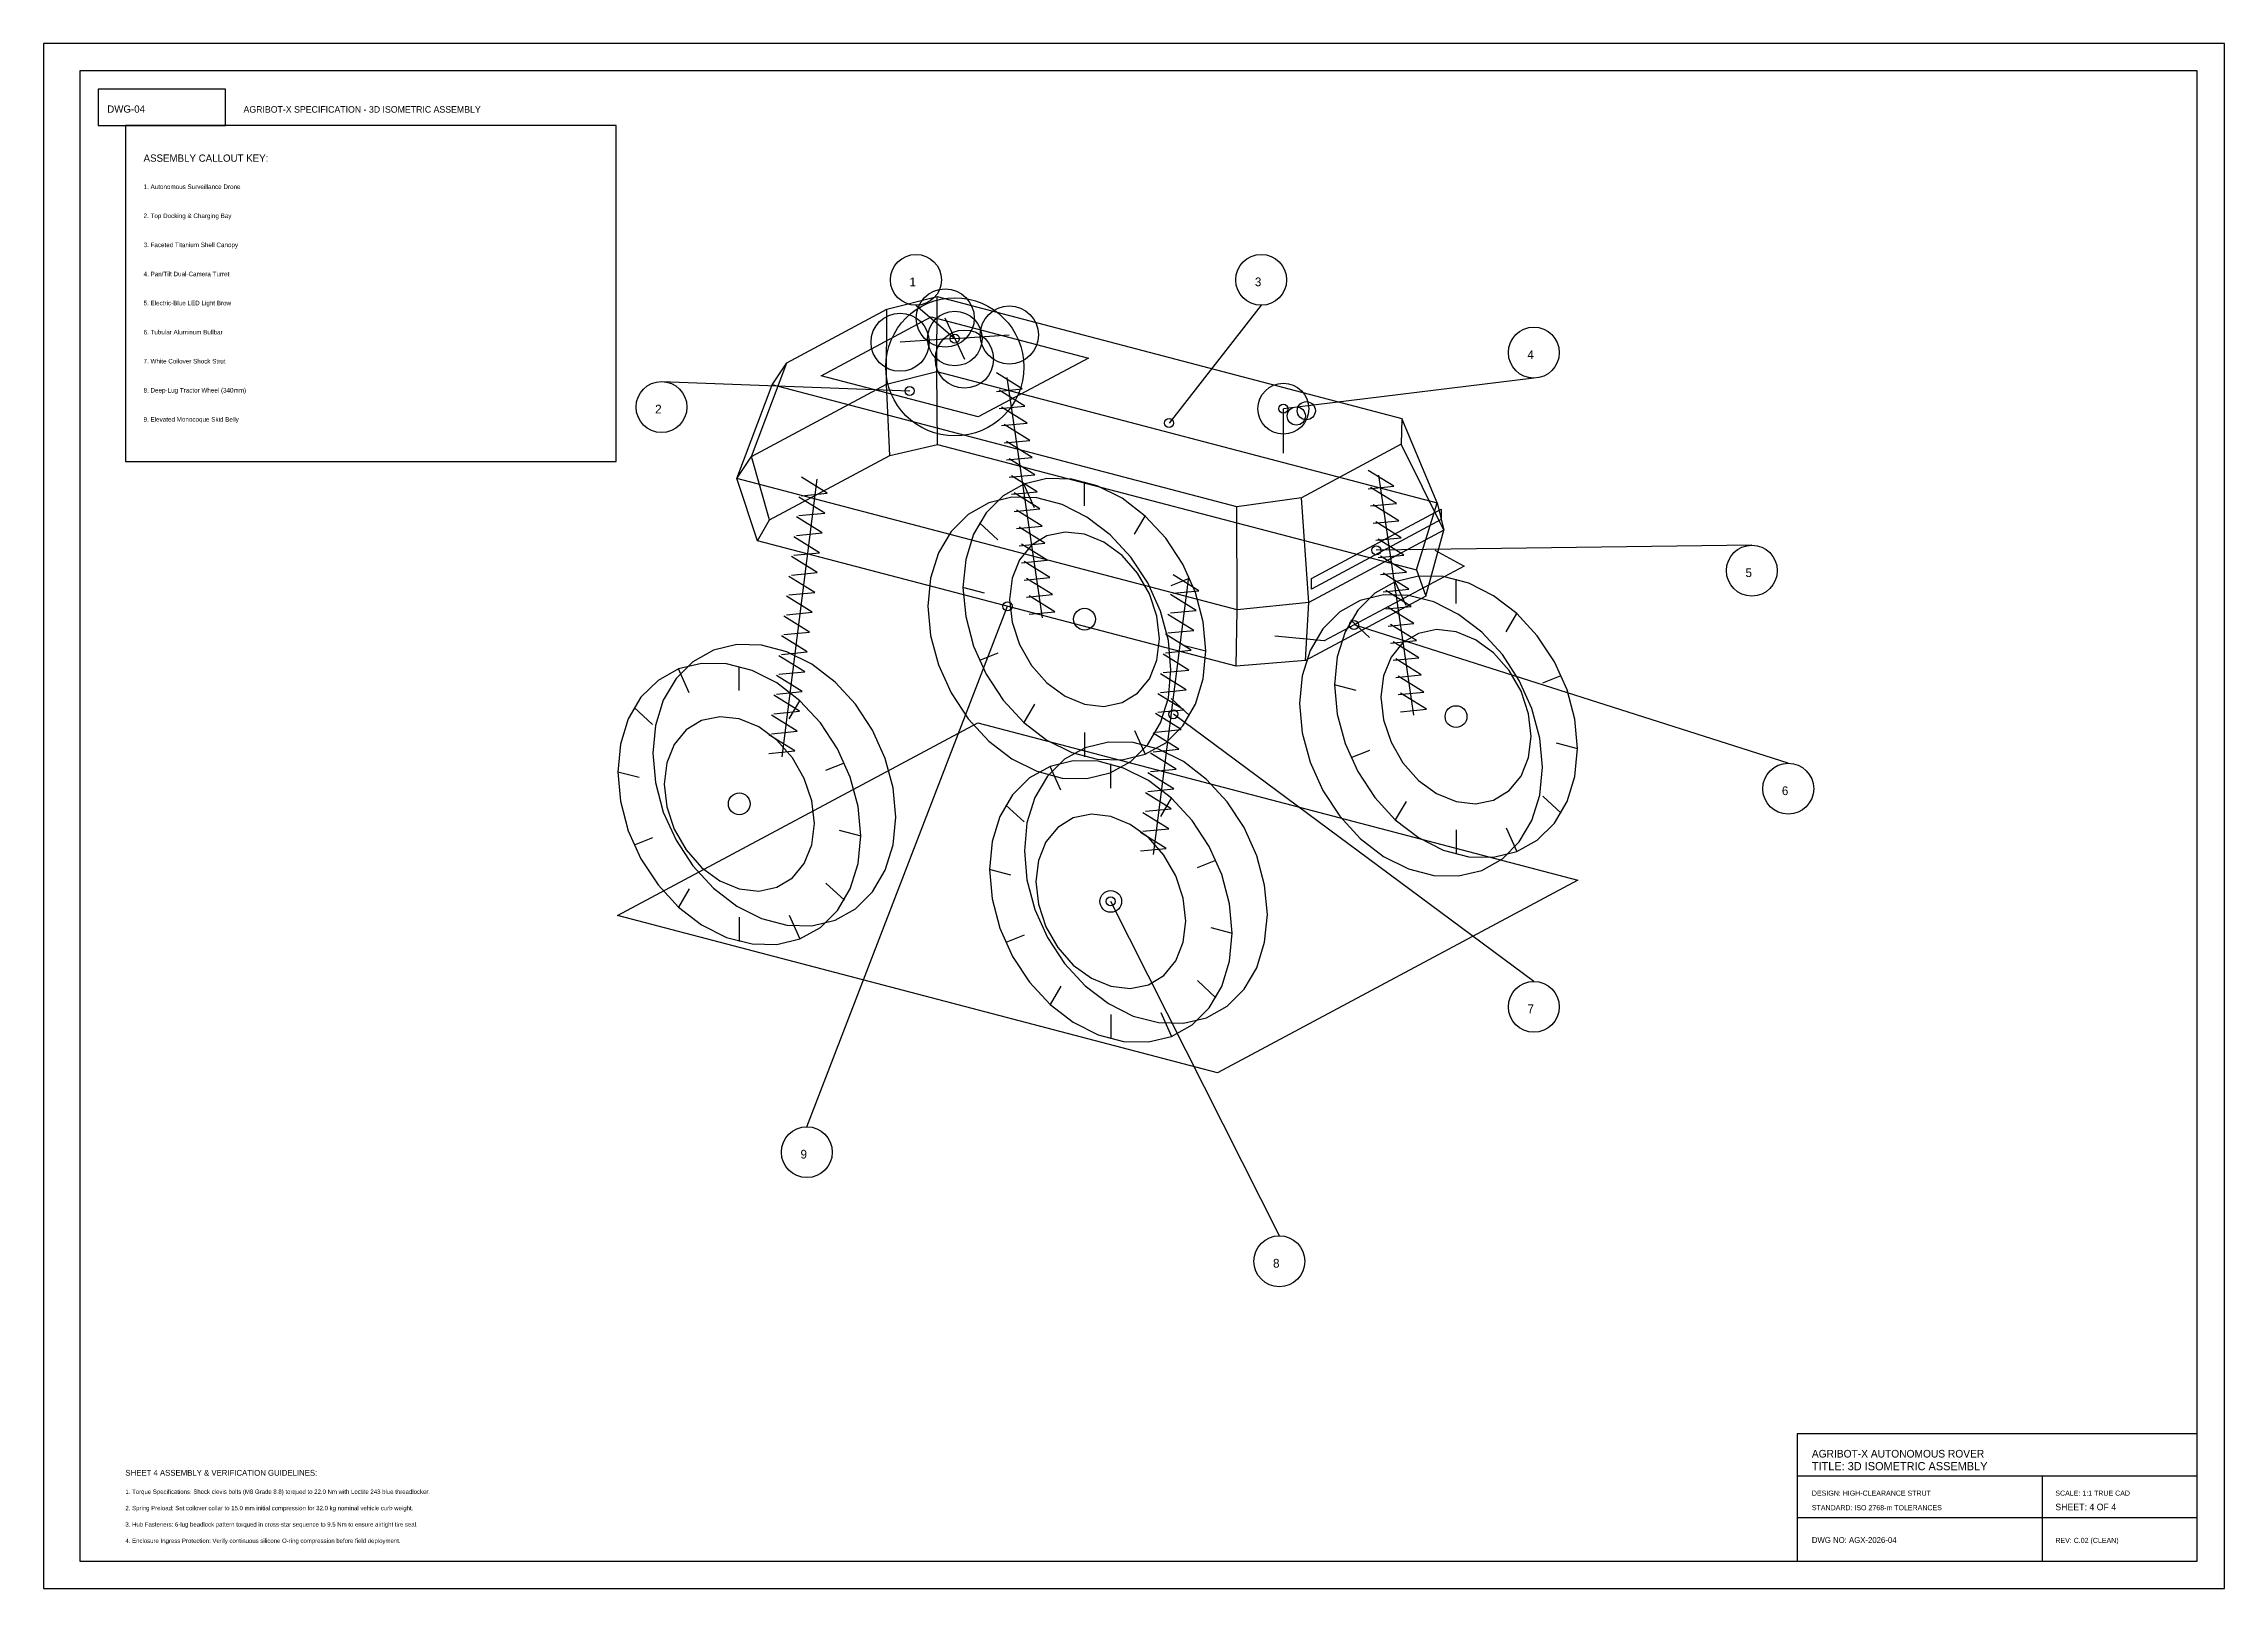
# Model space of a CAD drawing. Header units: metres. Extents: x 0 to 2550, y 0 to 1800.
# Drawn here: x 1350 to 2550, y 950 to 1800 of the extents above; entities that cross this region are included whole.
import ezdxf

# ---------------------------------------------------------------- set-up
doc = ezdxf.new("R2010")
doc.units = ezdxf.units.M
for name, color, linetype in [('BORDER', 7, 'Continuous'), ('CAMERA', 7, 'Continuous'), ('CENTERLINES', 1, 'Continuous'), ('CHASSIS', 7, 'Continuous'), ('DIMENSIONS', 1, 'Continuous'), ('DRONE', 7, 'Continuous'), ('DRONE_DOCK', 7, 'Continuous'), ('LIGHTING', 4, 'Continuous'), ('NOTES', 7, 'Continuous'), ('SUSPENSION', 4, 'Continuous'), ('TITLE_BLOCK', 7, 'Continuous'), ('WHEELS', 7, 'Continuous')]:
    doc.layers.add(name, color=color, linetype=linetype)

msp = doc.modelspace()

# ---------------------------------------------------------------- linework, layer by layer
at = {"layer": 'BORDER'}
for points in [[(1350, 950), (2550, 950), (2550, 1800), (1350, 1800), (1350, 950)], [(1370, 965), (2535, 965), (2535, 1785), (1370, 1785), (1370, 965)]]:
    msp.add_lwpolyline(points, dxfattribs=at)
at = {"layer": 'CAMERA'}
msp.add_line((2032.2, 1574.7), (2032.2, 1599.1), dxfattribs=at)
for centre, radius in [((2032.2, 1599.1), 14), ((2039.3, 1595.1), 5), ((2044.8, 1598), 5)]:
    msp.add_circle(centre, radius, dxfattribs=at)
at = {"layer": 'CENTERLINES'}
msp.add_lwpolyline([(1864, 1426.3), (2194.3, 1339.7), (1996, 1233.7), (1665.7, 1320.3), (1864, 1426.3)], dxfattribs=at)
at = {"layer": 'CHASSIS'}
for p, q in [((1841.5, 1619.6), (1841.7, 1660.8)), ((1813.8, 1612.6), (1814, 1653.9)), ((1739.5, 1572.9), (1759, 1624.4)), ((1731.4, 1560.7), (1750.9, 1612.2)), ((1815.6, 1573.3), (1813.8, 1612.6)), ((1841.9, 1579.5), (1841.5, 1619.6)), ((2116.8, 1547.4), (2097.3, 1593.8)), ((1749.5, 1537.9), (1739.5, 1572.9)), ((2120.5, 1532.2), (2097.1, 1579.6)), ((1742.8, 1526.5), (1731.4, 1560.7)), ((2046.2, 1492.4), (2042.1, 1550.1)), ((2006.7, 1488.5), (2006.5, 1545.2)), ((2105.4, 1510.4), (2116.8, 1547.4)), ((2110.5, 1495.9), (2120.5, 1532.2)), ((2006.3, 1457.4), (2006.7, 1488.5)), ((2044.4, 1460.6), (2046.2, 1492.4))]:
    msp.add_line(p, q, dxfattribs=at)
for points in [[(1841.7, 1660.8), (2097.3, 1593.8), (2097.1, 1579.6), (2042.1, 1550.1), (2006.5, 1545.2), (1750.9, 1612.2), (1759, 1624.4), (1814, 1653.9), (1841.7, 1660.8)], [(1841.5, 1619.6), (2116.8, 1547.4), (2120.5, 1532.2), (2046.2, 1492.4), (2006.7, 1488.5), (1731.4, 1560.7), (1739.5, 1572.9), (1813.8, 1612.6), (1841.5, 1619.6)], [(1841.9, 1579.5), (2105.4, 1510.4), (2110.5, 1495.9), (2044.4, 1460.6), (2006.3, 1457.4), (1742.8, 1526.5), (1749.5, 1537.9), (1815.6, 1573.3), (1841.9, 1579.5)], [(2115.6, 1521.2), (2131.7, 1512.5), (2054.6, 1471.3), (2027.5, 1474)]]:
    msp.add_lwpolyline(points, dxfattribs=at)
at = {"layer": 'DIMENSIONS'}
for p, q in [((1830, 1656), (1851.4, 1637.7)), ((2020, 1656), (1969.3, 1591.2)), ((1690, 1614), (1826.6, 1608.9)), ((2170, 1616), (2032.2, 1599.1)), ((2290, 1524), (2083.3, 1521.2)), ((1770, 1204), (1880.4, 1490.4)), ((2310, 1404), (2071.1, 1480.1)), ((2170, 1284), (1971.7, 1431)), ((2030, 1144), (1937.2, 1328))]:
    msp.add_line(p, q, dxfattribs=at)
for centre, radius in [((1830, 1670), 14), ((2020, 1670), 14), ((2170, 1630), 14), ((1851.4, 1637.7), 2.5), ((1690, 1600), 14), ((1826.6, 1608.9), 2.5), ((2032.2, 1599.1), 2.5), ((1969.3, 1591.2), 2.5), ((2290, 1510), 14), ((2083.3, 1521.2), 2.5), ((1880.4, 1490.4), 2.5), ((2071.1, 1480.1), 2.5), ((1971.7, 1431), 2.5), ((2310, 1390), 14), ((1937.2, 1328), 2.5), ((2170, 1270), 14), ((1770, 1190), 14), ((2030, 1130), 14)]:
    msp.add_circle(centre, radius, dxfattribs=at)
at = {"layer": 'DRONE'}
for q in [(1846.1, 1649), (1821.3, 1635.7), (1881.4, 1639.7), (1856.7, 1626.4)]:
    msp.add_line((1851.4, 1637.7), q, dxfattribs=at)
for centre, radius in [((1846.1, 1649), 16), ((1821.3, 1635.7), 16), ((1851.4, 1637.7), 15), ((1881.4, 1639.7), 16), ((1856.7, 1626.4), 16)]:
    msp.add_circle(centre, radius, dxfattribs=at)
at = {"layer": 'DRONE_DOCK'}
msp.add_lwpolyline([(1838.4, 1649.7), (1924.9, 1627), (1864.3, 1594.6), (1777.8, 1617.2), (1838.4, 1649.7)], dxfattribs=at)
msp.add_circle((1851.4, 1622.1), 38, dxfattribs=at)
at = {"layer": 'LIGHTING'}
msp.add_lwpolyline([(2119.1, 1538.1), (2047.6, 1499.8), (2047.6, 1505.6), (2119.1, 1543.9), (2119.1, 1538.1)], dxfattribs=at)
at = {"layer": 'SUSPENSION'}
for p, q in [((1888.5, 1610), (1874.4, 1618.8)), ((1874.4, 1608.6), (1888.5, 1610)), ((1889.9, 1600.6), (1875.8, 1609.4)), ((1880.1, 1616.2), (1899.4, 1484.1)), ((1875.8, 1599.2), (1889.9, 1600.6)), ((1891.3, 1591.1), (1877.1, 1599.9)), ((1877.1, 1589.8), (1891.3, 1591.1)), ((1892.7, 1581.7), (1878.5, 1590.5)), ((1878.5, 1580.3), (1892.7, 1581.7)), ((1894, 1572.3), (1879.9, 1581.1)), ((1879.9, 1570.9), (1894, 1572.3)), ((1775.5, 1560.3), (1756.2, 1407.5)), ((1781.2, 1552.6), (1767, 1561.4)), ((1895.4, 1562.8), (1881.3, 1571.6)), ((1881.3, 1561.5), (1895.4, 1562.8)), ((1896.8, 1553.4), (1882.6, 1562.2)), ((2093, 1556.4), (2078.8, 1565.2)), ((2084.5, 1562.6), (2103.8, 1430.5)), ((1779.8, 1541.7), (1765.6, 1550.5)), ((1767, 1551.2), (1781.2, 1552.6)), ((1882.6, 1552), (1896.8, 1553.4)), ((1898.2, 1544), (1884, 1552.8)), ((2078.8, 1555), (2093, 1556.4)), ((2094.4, 1547), (2080.2, 1555.8)), ((1778.4, 1530.8), (1764.3, 1539.6)), ((1765.6, 1540.3), (1779.8, 1541.7)), ((1884, 1542.6), (1898.2, 1544)), ((1899.5, 1534.5), (1885.4, 1543.3)), ((2080.2, 1545.6), (2094.4, 1547)), ((2095.7, 1537.5), (2081.6, 1546.3)), ((2081.6, 1536.1), (2095.7, 1537.5)), ((2097.1, 1528.1), (2083, 1536.9)), ((1777, 1519.8), (1762.9, 1528.6)), ((1764.3, 1529.4), (1778.4, 1530.8)), ((1885.4, 1533.2), (1899.5, 1534.5)), ((1900.9, 1525.1), (1886.8, 1533.9)), ((1886.8, 1523.7), (1900.9, 1525.1)), ((1902.3, 1515.7), (1888.1, 1524.5)), ((2083, 1526.7), (2097.1, 1528.1)), ((2098.5, 1518.6), (2084.3, 1527.4)), ((1775.7, 1508.9), (1761.5, 1517.7)), ((1762.9, 1518.5), (1777, 1519.8)), ((1888.1, 1514.3), (1902.3, 1515.7)), ((1903.7, 1506.2), (1889.5, 1515)), ((2084.3, 1517.3), (2098.5, 1518.6)), ((2099.9, 1509.2), (2085.7, 1518)), ((1774.3, 1498), (1760.1, 1506.8)), ((1761.5, 1507.6), (1775.7, 1508.9)), ((1889.5, 1504.8), (1903.7, 1506.2)), ((1905.1, 1496.8), (1890.9, 1505.6)), ((1979.9, 1506.6), (1960.6, 1353.9)), ((1985.6, 1498.9), (1971.5, 1507.7)), ((2085.7, 1507.8), (2099.9, 1509.2)), ((2101.3, 1499.8), (2087.1, 1508.6)), ((1772.9, 1487.1), (1758.7, 1495.9)), ((1760.1, 1496.7), (1774.3, 1498)), ((1890.9, 1495.4), (1905.1, 1496.8)), ((1906.4, 1487.4), (1892.3, 1496.1)), ((1984.2, 1488), (1970.1, 1496.8)), ((1970.1, 1486.7), (1984.2, 1488)), ((1971.5, 1497.6), (1985.6, 1498.9)), ((2087.1, 1498.4), (2101.3, 1499.8)), ((2102.6, 1490.3), (2088.5, 1499.1)), ((2088.5, 1489), (2102.6, 1490.3)), ((2104, 1480.9), (2089.9, 1489.7)), ((1771.5, 1476.2), (1757.4, 1485)), ((1757.4, 1474.8), (1771.5, 1476.2)), ((1758.7, 1485.7), (1772.9, 1487.1)), ((1892.3, 1486), (1906.4, 1487.4)), ((1982.9, 1477.1), (1968.7, 1485.9)), ((1968.7, 1475.8), (1982.9, 1477.1)), ((2089.9, 1479.5), (2104, 1480.9)), ((2105.4, 1471.5), (2091.2, 1480.3)), ((1770.1, 1465.3), (1756, 1474.1)), ((1756, 1463.9), (1770.1, 1465.3)), ((1980.1, 1455.3), (1966, 1464.1)), ((1981.5, 1466.2), (1967.3, 1475)), ((1967.3, 1464.8), (1981.5, 1466.2)), ((2091.2, 1470.1), (2105.4, 1471.5)), ((2106.8, 1462), (2092.6, 1470.8)), ((1767.4, 1443.5), (1753.2, 1452.3)), ((1768.8, 1454.4), (1754.6, 1463.2)), ((1754.6, 1453), (1768.8, 1454.4)), ((1978.7, 1444.4), (1964.6, 1453.2)), ((1966, 1453.9), (1980.1, 1455.3)), ((2092.6, 1460.7), (2106.8, 1462)), ((2108.1, 1452.6), (2094, 1461.4)), ((2094, 1451.2), (2108.1, 1452.6)), ((1766, 1432.6), (1751.9, 1441.4)), ((1753.2, 1442.1), (1767.4, 1443.5)), ((1977.4, 1433.5), (1963.2, 1442.3)), ((1964.6, 1443), (1978.7, 1444.4)), ((2109.5, 1443.2), (2095.4, 1452)), ((2095.4, 1441.8), (2109.5, 1443.2)), ((2110.9, 1433.7), (2096.7, 1442.5)), ((1764.6, 1421.7), (1750.5, 1430.5)), ((1751.9, 1431.2), (1766, 1432.6)), ((1976, 1422.6), (1961.8, 1431.4)), ((1963.2, 1432.1), (1977.4, 1433.5)), ((2096.7, 1432.3), (2110.9, 1433.7)), ((1763.3, 1410.8), (1749.1, 1419.6)), ((1750.5, 1420.3), (1764.6, 1421.7)), ((1974.6, 1411.7), (1960.5, 1420.5)), ((1961.8, 1421.2), (1976, 1422.6)), ((1749.1, 1409.4), (1763.3, 1410.8)), ((1973.2, 1400.8), (1959.1, 1409.6)), ((1960.5, 1410.3), (1974.6, 1411.7)), ((1971.9, 1389.9), (1957.7, 1398.7)), ((1959.1, 1399.4), (1973.2, 1400.8)), ((1970.5, 1378.9), (1956.3, 1387.7)), ((1957.7, 1388.5), (1971.9, 1389.9)), ((1969.1, 1368), (1954.9, 1376.8)), ((1954.9, 1366.7), (1969.1, 1368)), ((1956.3, 1377.6), (1970.5, 1378.9)), ((1967.7, 1357.1), (1953.6, 1365.9)), ((1953.6, 1355.8), (1967.7, 1357.1))]:
    msp.add_line(p, q, dxfattribs=at)
at = {"layer": 'TITLE_BLOCK'}
for p, q in [((2315, 1012), (2535, 1012)), ((2450, 965), (2450, 1012)), ((2315, 989), (2535, 989))]:
    msp.add_line(p, q, dxfattribs=at)
for points in [[(1380, 1755), (1450, 1755), (1450, 1775), (1380, 1775), (1380, 1755)], [(1395, 1570), (1665, 1570), (1665, 1755), (1395, 1755), (1395, 1570)], [(2315, 965), (2535, 965), (2535, 1035), (2315, 1035), (2315, 965)]]:
    msp.add_lwpolyline(points, dxfattribs=at)
at = {"layer": 'WHEELS'}
for p, q in [((1895.2, 1544.5), (1889.3, 1557.6)), ((1922.8, 1545.6), (1922.8, 1558.9)), ((1875.1, 1526.9), (1864.9, 1536.3)), ((1950.3, 1530), (1956.2, 1540)), ((1867.7, 1497.7), (1855.9, 1500.8)), ((1970.4, 1501.9), (1980.6, 1505.9)), ((2099.7, 1490.8), (2093.8, 1503.9)), ((2127.2, 1492), (2127.2, 1505.3)), ((2079.5, 1473.3), (2069.3, 1482.7)), ((2154.7, 1476.4), (2160.6, 1486.4)), ((1875.1, 1464.6), (1864.9, 1460.6)), ((1977.8, 1468.9), (1989.6, 1465.8)), ((1705.3, 1442.8), (1699.4, 1455.9)), ((1732.8, 1444), (1732.8, 1457.3)), ((2174.9, 1448.3), (2185.1, 1452.3)), ((2072.2, 1444.1), (2060.4, 1447.2)), ((1685.1, 1425.3), (1674.9, 1434.7)), ((1760.3, 1428.4), (1766.2, 1438.4)), ((1895.2, 1436.5), (1889.3, 1426.5)), ((1970.4, 1439.6), (1980.6, 1430.3)), ((1922.8, 1421), (1922.8, 1407.6)), ((1950.3, 1422.1), (1956.2, 1409)), ((1780.5, 1400.3), (1790.7, 1404.3)), ((2079.5, 1411), (2069.3, 1407)), ((2182.3, 1415.2), (2194.1, 1412.1)), ((1677.7, 1396.1), (1665.9, 1399.2)), ((1909.7, 1389.2), (1903.8, 1402.3)), ((1937.2, 1390.3), (1937.2, 1403.7)), ((1889.6, 1371.7), (1879.4, 1381)), ((1964.8, 1374.8), (1970.7, 1384.8)), ((2099.7, 1382.9), (2093.8, 1372.9)), ((2174.9, 1386), (2185.1, 1376.6)), ((2154.7, 1368.5), (2160.6, 1355.4)), ((1685.1, 1363), (1674.9, 1359)), ((1787.8, 1367.2), (1799.6, 1364.1)), ((2127.2, 1367.4), (2127.2, 1354)), ((1882.2, 1342.5), (1870.4, 1345.6)), ((1984.9, 1346.7), (1995.1, 1350.7)), ((1705.3, 1334.9), (1699.4, 1324.9)), ((1780.5, 1338), (1790.7, 1328.6)), ((1760.3, 1320.5), (1766.2, 1307.4)), ((1732.8, 1319.4), (1732.8, 1306)), ((1889.6, 1309.4), (1879.4, 1305.4)), ((1992.3, 1313.6), (2004.1, 1310.5)), ((1984.9, 1284.4), (1995.1, 1275)), ((1909.7, 1281.3), (1903.8, 1271.3)), ((1937.2, 1265.7), (1937.2, 1252.4)), ((1964.8, 1266.8), (1970.7, 1253.7))]:
    msp.add_line(p, q, dxfattribs=at)
for points in [[(1989.6, 1465.8), (1988.1, 1481.9), (1983.8, 1498), (1976.8, 1513.6), (1967.5, 1527.8), (1956.2, 1540), (1943.4, 1549.8), (1929.7, 1556.7), (1915.8, 1560.4), (1902.1, 1560.7), (1889.3, 1557.6), (1878, 1551.2), (1868.7, 1541.9), (1861.7, 1530.1), (1857.4, 1516.2), (1855.9, 1500.8), (1857.4, 1484.7), (1861.7, 1468.5), (1868.7, 1453), (1878, 1438.8), (1889.3, 1426.5), (1902.1, 1416.8), (1915.8, 1409.9), (1929.7, 1406.2), (1943.4, 1405.9), (1956.2, 1409), (1967.5, 1415.3), (1976.8, 1424.6), (1983.8, 1436.5), (1988.1, 1450.4), (1989.6, 1465.8)], [(1970.3, 1455.4), (1968.9, 1471.6), (1964.5, 1487.7), (1957.6, 1503.3), (1948.2, 1517.5), (1936.9, 1529.7), (1924.1, 1539.5), (1910.5, 1546.4), (1896.5, 1550.1), (1882.8, 1550.4), (1870.1, 1547.3), (1858.8, 1540.9), (1849.4, 1531.6), (1842.4, 1519.8), (1838.1, 1505.9), (1836.6, 1490.5), (1838.1, 1474.4), (1842.4, 1458.2), (1849.4, 1442.7), (1858.8, 1428.5), (1870.1, 1416.2), (1882.8, 1406.4), (1896.5, 1399.6), (1910.5, 1395.9), (1924.1, 1395.6), (1936.9, 1398.7), (1948.2, 1405), (1957.6, 1414.3), (1964.5, 1426.2), (1968.9, 1440.1), (1970.3, 1455.4)], [(1964, 1472.5), (1962.6, 1484.9), (1958.5, 1497.3), (1951.9, 1508.7), (1943.4, 1518.3), (1933.4, 1525.6), (1922.8, 1530), (1912.1, 1531.2), (1902.1, 1529.2), (1893.6, 1524), (1887, 1516), (1882.9, 1505.8), (1881.5, 1494.1), (1882.9, 1481.7), (1887, 1469.3), (1893.6, 1457.9), (1902.1, 1448.2), (1912.1, 1441), (1922.8, 1436.6), (1933.4, 1435.3), (1943.4, 1437.4), (1951.9, 1442.6), (1958.5, 1450.5), (1962.6, 1460.7), (1964, 1472.5)], [(2194.1, 1412.1), (2192.6, 1428.2), (2188.3, 1444.4), (2181.3, 1459.9), (2171.9, 1474.2), (2160.6, 1486.4), (2147.9, 1496.2), (2134.2, 1503.1), (2120.2, 1506.7), (2106.6, 1507), (2093.8, 1503.9), (2082.5, 1497.6), (2073.1, 1488.3), (2066.2, 1476.4), (2061.8, 1462.5), (2060.4, 1447.2), (2061.8, 1431.1), (2066.2, 1414.9), (2073.1, 1399.4), (2082.5, 1385.2), (2093.8, 1372.9), (2106.6, 1363.1), (2120.2, 1356.2), (2134.2, 1352.6), (2147.9, 1352.3), (2160.6, 1355.4), (2171.9, 1361.7), (2181.3, 1371), (2188.3, 1382.9), (2192.6, 1396.8), (2194.1, 1412.1)], [(2174.8, 1401.8), (2173.3, 1417.9), (2169, 1434.1), (2162, 1449.6), (2152.7, 1463.8), (2141.4, 1476.1), (2128.6, 1485.9), (2114.9, 1492.8), (2101, 1496.4), (2087.3, 1496.7), (2074.5, 1493.6), (2063.2, 1487.3), (2053.9, 1478), (2046.9, 1466.1), (2042.6, 1452.2), (2041.1, 1436.9), (2042.6, 1420.8), (2046.9, 1404.6), (2053.9, 1389.1), (2063.2, 1374.9), (2074.5, 1362.6), (2087.3, 1352.8), (2101, 1345.9), (2114.9, 1342.3), (2128.6, 1342), (2141.4, 1345.1), (2152.7, 1351.4), (2162, 1360.7), (2169, 1372.6), (2173.3, 1386.5), (2174.8, 1401.8)], [(2168.5, 1418.8), (2167.1, 1431.3), (2163, 1443.6), (2156.4, 1455), (2147.9, 1464.7), (2137.9, 1472), (2127.2, 1476.4), (2116.5, 1477.6), (2106.6, 1475.5), (2098, 1470.4), (2091.5, 1462.4), (2087.3, 1452.2), (2085.9, 1440.5), (2087.3, 1428), (2091.5, 1415.7), (2098, 1404.3), (2106.6, 1394.6), (2116.5, 1387.3), (2127.2, 1382.9), (2137.9, 1381.7), (2147.9, 1383.8), (2156.4, 1389), (2163, 1396.9), (2167.1, 1407.1), (2168.5, 1418.8)], [(1818.9, 1374.4), (1817.4, 1390.5), (1813.1, 1406.7), (1806.1, 1422.3), (1796.8, 1436.5), (1785.5, 1448.7), (1772.7, 1458.5), (1759, 1465.4), (1745.1, 1469), (1731.4, 1469.3), (1718.6, 1466.3), (1707.3, 1459.9), (1698, 1450.6), (1691, 1438.8), (1686.7, 1424.8), (1685.2, 1409.5), (1686.7, 1393.4), (1691, 1377.2), (1698, 1361.7), (1707.3, 1347.5), (1718.6, 1335.2), (1731.4, 1325.4), (1745.1, 1318.6), (1759, 1314.9), (1772.7, 1314.6), (1785.5, 1317.7), (1796.8, 1324), (1806.1, 1333.3), (1813.1, 1345.2), (1817.4, 1359.1), (1818.9, 1374.4)], [(1799.6, 1364.1), (1798.2, 1380.2), (1793.8, 1396.4), (1786.9, 1411.9), (1777.5, 1426.2), (1766.2, 1438.4), (1753.4, 1448.2), (1739.8, 1455.1), (1725.8, 1458.7), (1712.1, 1459), (1699.4, 1455.9), (1688.1, 1449.6), (1678.7, 1440.3), (1671.7, 1428.4), (1667.4, 1414.5), (1665.9, 1399.2), (1667.4, 1383.1), (1671.7, 1366.9), (1678.7, 1351.4), (1688.1, 1337.2), (1699.4, 1324.9), (1712.1, 1315.1), (1725.8, 1308.2), (1739.8, 1304.6), (1753.4, 1304.3), (1766.2, 1307.4), (1777.5, 1313.7), (1786.9, 1323), (1793.8, 1334.9), (1798.2, 1348.8), (1799.6, 1364.1)], [(1774.1, 1370.8), (1772.7, 1383.3), (1768.5, 1395.6), (1762, 1407), (1753.4, 1416.7), (1743.5, 1424), (1732.8, 1428.4), (1722.1, 1429.6), (1712.1, 1427.5), (1703.6, 1422.4), (1697, 1414.4), (1692.9, 1404.2), (1691.5, 1392.5), (1692.9, 1380), (1697, 1367.7), (1703.6, 1356.3), (1712.1, 1346.6), (1722.1, 1339.3), (1732.8, 1334.9), (1743.5, 1333.7), (1753.4, 1335.8), (1762, 1341), (1768.5, 1348.9), (1772.7, 1359.1), (1774.1, 1370.8)], [(2004.1, 1310.5), (2002.6, 1326.6), (1998.3, 1342.8), (1991.3, 1358.3), (1982, 1372.5), (1970.7, 1384.8), (1957.9, 1394.6), (1944.2, 1401.4), (1930.3, 1405.1), (1916.6, 1405.4), (1903.8, 1402.3), (1892.5, 1396), (1883.2, 1386.7), (1876.2, 1374.8), (1871.9, 1360.9), (1870.4, 1345.6), (1871.9, 1329.4), (1876.2, 1313.3), (1883.2, 1297.7), (1892.5, 1283.5), (1903.8, 1271.3), (1916.6, 1261.5), (1930.3, 1254.6), (1944.2, 1251), (1957.9, 1250.7), (1970.7, 1253.7), (1982, 1260.1), (1991.3, 1269.4), (1998.3, 1281.2), (2002.6, 1295.1), (2004.1, 1310.5)], [(2023.4, 1320.8), (2021.9, 1336.9), (2017.6, 1353.1), (2010.6, 1368.6), (2001.2, 1382.8), (1989.9, 1395.1), (1977.2, 1404.9), (1963.5, 1411.7), (1949.5, 1415.4), (1935.9, 1415.7), (1923.1, 1412.6), (1911.8, 1406.3), (1902.4, 1397), (1895.5, 1385.1), (1891.1, 1371.2), (1889.7, 1355.9), (1891.1, 1339.8), (1895.5, 1323.6), (1902.4, 1308.1), (1911.8, 1293.8), (1923.1, 1281.6), (1935.9, 1271.8), (1949.5, 1264.9), (1963.5, 1261.3), (1977.2, 1261), (1989.9, 1264), (2001.2, 1270.4), (2010.6, 1279.7), (2017.6, 1291.5), (2021.9, 1305.5), (2023.4, 1320.8)], [(1978.5, 1317.2), (1977.1, 1329.7), (1973, 1342), (1966.4, 1353.4), (1957.9, 1363.1), (1947.9, 1370.4), (1937.2, 1374.8), (1926.6, 1376), (1916.6, 1373.9), (1908.1, 1368.7), (1901.5, 1360.8), (1897.4, 1350.6), (1896, 1338.9), (1897.4, 1326.4), (1901.5, 1314), (1908.1, 1302.6), (1916.6, 1293), (1926.6, 1285.7), (1937.2, 1281.3), (1947.9, 1280.1), (1957.9, 1282.1), (1966.4, 1287.3), (1973, 1295.3), (1977.1, 1305.5), (1978.5, 1317.2)]]:
    msp.add_lwpolyline(points, dxfattribs=at)
for centre in [(1922.8, 1483.3), (2127.2, 1429.7), (1732.8, 1381.7), (1937.2, 1328)]:
    msp.add_circle(centre, 6, dxfattribs=at)

# ---------------------------------------------------------------- texts
at = {"layer": 'DIMENSIONS'}
for s, p in [('1', (1826.5, 1666.5)), ('3', (2016.5, 1666.5)), ('4', (2166.5, 1626.5)), ('2', (1686.5, 1596.5)), ('5', (2286.5, 1506.5)), ('6', (2306.5, 1386.5)), ('7', (2166.5, 1266.5)), ('9', (1766.5, 1186.5)), ('8', (2026.5, 1126.5))]:
    msp.add_text(s, height=4.8, dxfattribs=at).set_placement(p)
at = {"layer": 'NOTES'}
for s, height, p in [('1. Autonomous Surveillance Drone', 2.5, (1405, 1720)), ('2. Top Docking & Charging Bay', 2.5, (1405, 1704)), ('3. Faceted Titanium Shell Canopy', 2.5, (1405, 1688)), ('4. Pan/Tilt Dual-Camera Turret', 2.5, (1405, 1672)), ('5. Electric-Blue LED Light Brow', 2.5, (1405, 1656)), ('6. Tubular Aluminum Bullbar', 2.5, (1405, 1640)), ('7. White Coilover Shock Strut', 2.5, (1405, 1624)), ('8. Deep-Lug Tractor Wheel (340mm)', 2.5, (1405, 1608)), ('9. Elevated Monocoque Skid Belly', 2.5, (1405, 1592)), ('SHEET 4 ASSEMBLY & VERIFICATION GUIDELINES:', 3.2, (1395, 1012)), ('1. Torque Specifications: Shock clevis bolts (M8 Grade 8.8) torqued to 22.0 Nm with Loctite 243 blue threadlocker.', 2.4, (1395, 1002)), ('3. Hub Fasteners: 6-lug beadlock pattern torqued in cross-star sequence to 9.5 Nm to ensure airtight tire seal.', 2.4, (1395, 984)), ('2. Spring Preload: Set coilover collar to 15.0 mm initial compression for 32.0 kg nominal vehicle curb weight.', 2.4, (1395, 993)), ('4. Enclosure Ingress Protection: Verify continuous silicone O-ring compression before field deployment.', 2.4, (1395, 975))]:
    msp.add_text(s, height=height, dxfattribs=at).set_placement(p)
at = {"layer": 'TITLE_BLOCK'}
for s, height, p in [('DWG-04', 4, (1385, 1762)), ('AGRIBOT-X SPECIFICATION - 3D ISOMETRIC ASSEMBLY', 3.6, (1460, 1762)), ('ASSEMBLY CALLOUT KEY:', 4, (1405, 1735)), ('AGRIBOT-X AUTONOMOUS ROVER', 4.2, (2323, 1022)), ('TITLE: 3D ISOMETRIC ASSEMBLY', 4.5, (2323, 1015)), ('DESIGN: HIGH-CLEARANCE STRUT', 2.8, (2323, 1001)), ('SCALE: 1:1 TRUE CAD', 2.8, (2457, 1001)), ('SHEET: 4 OF 4', 3.6, (2457, 993)), ('STANDARD: ISO 2768-m TOLERANCES', 2.8, (2323, 993)), ('DWG NO: AGX-2026-04', 3.2, (2323, 975)), ('REV: C.02 (CLEAN)', 2.8, (2457, 975))]:
    msp.add_text(s, height=height, dxfattribs=at).set_placement(p)

doc.saveas('drawing.dxf')
